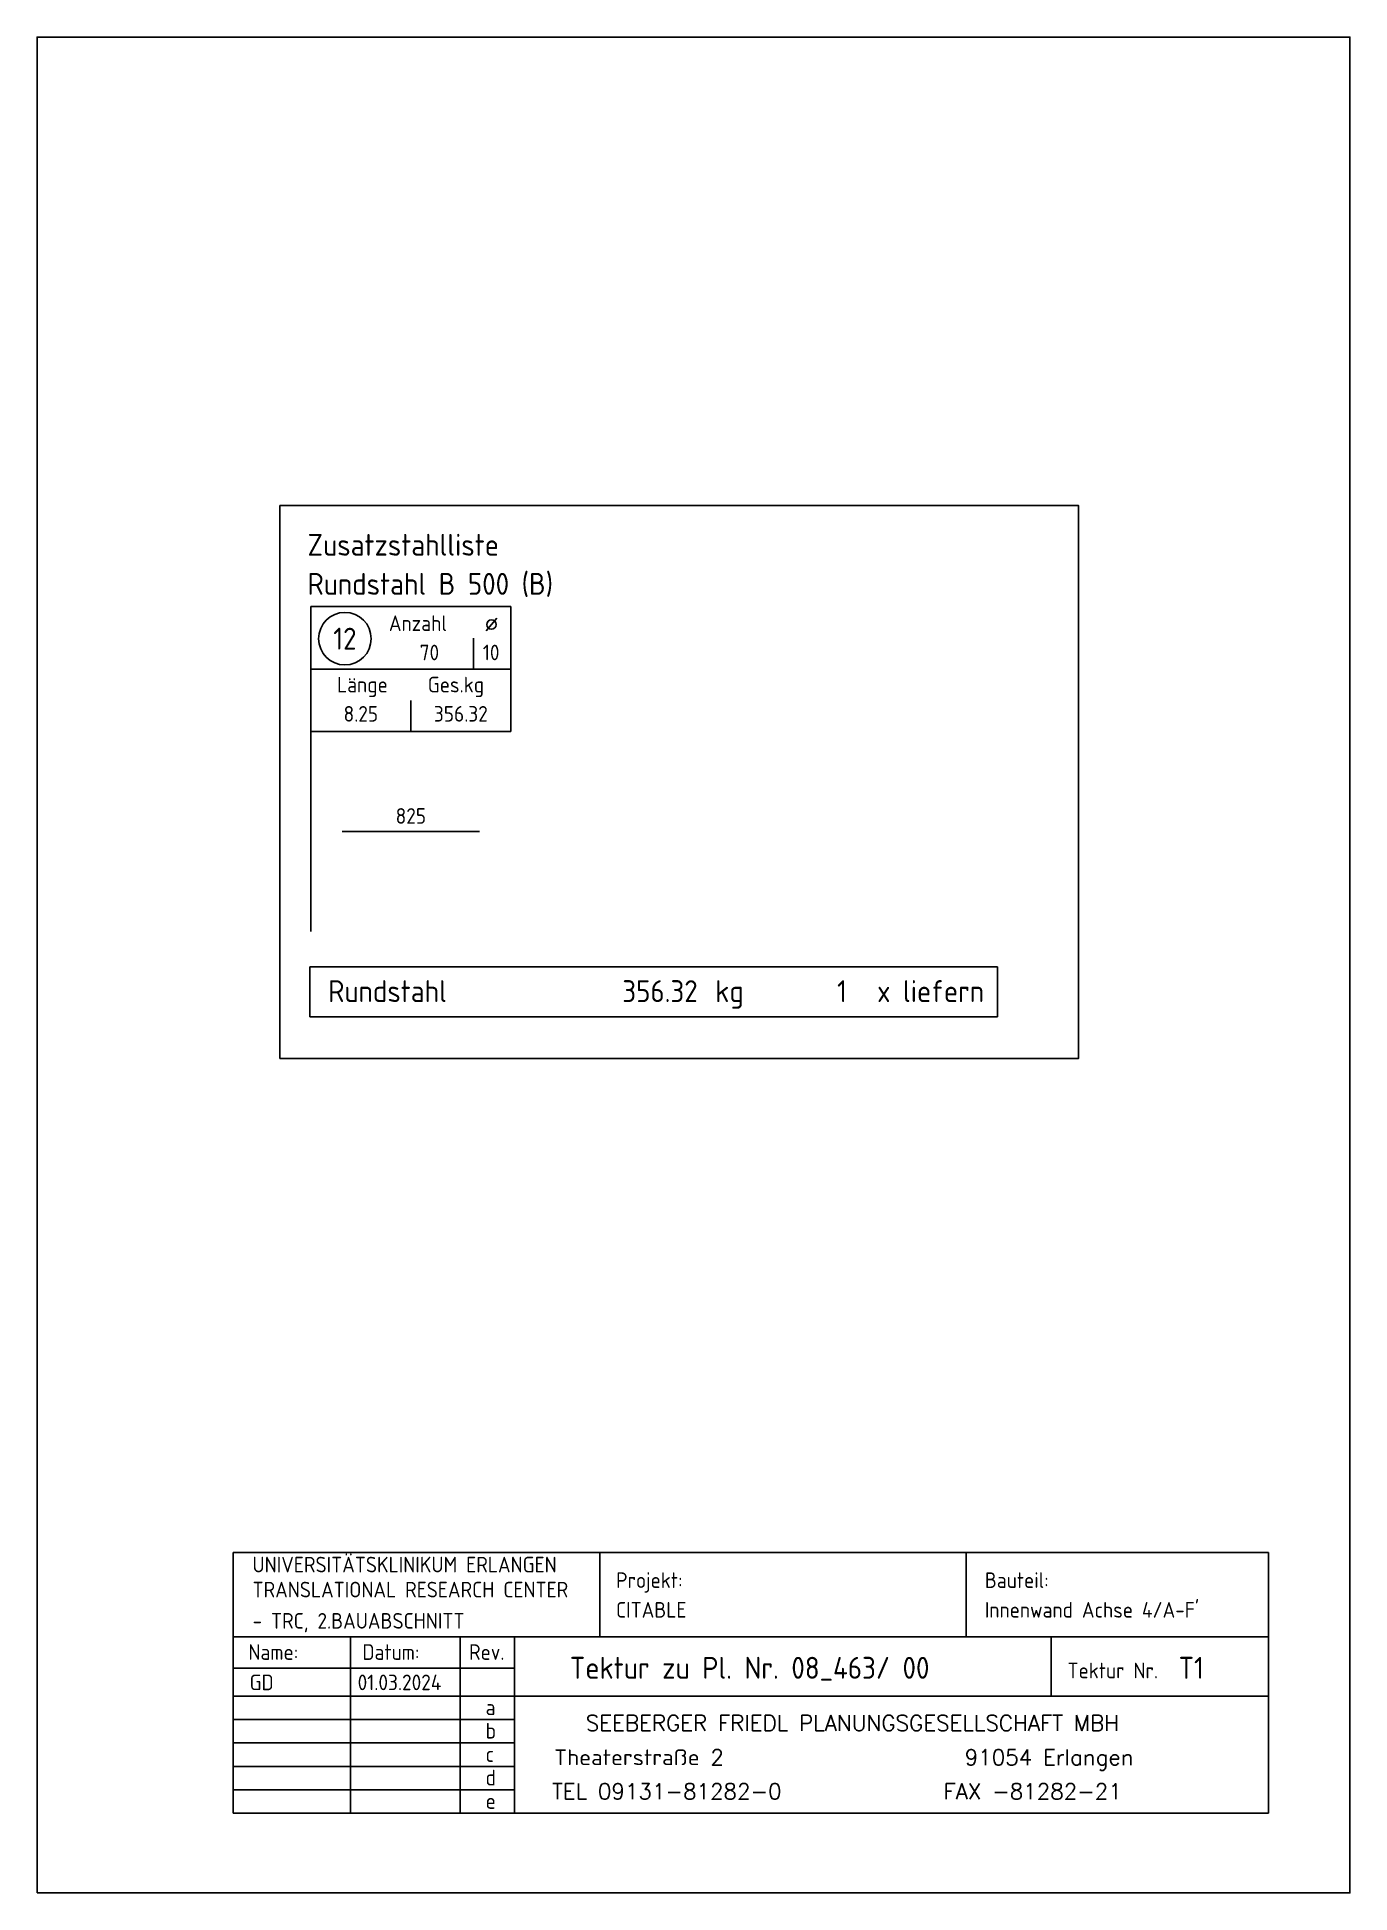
# Model space of a CAD drawing. Extents: x -9.7 to 84.9, y -22.5 to 53.6.
# Drawn here: x 17.09 to 27.59, y -22.53 to -7.68 of the extents above; entities that cross this region are included whole.
import ezdxf
from ezdxf.enums import TextEntityAlignment as Align

# ---------------------------------------------------------------- set-up
doc = ezdxf.new("R2010")
doc.units = 0
doc.header["$LTSCALE"] = 0.5
doc.linetypes.add('AUSGEZOGEN', pattern=[1000.01, 1000, 0.01])
doc.layers.add('NOPLOT', color=7, linetype='Continuous', plot=False)
for name, color, linetype in [('OBJEKT', 7, 'Continuous'), ('RAHMEN', 7, 'Continuous'), ('RND', 7, 'Continuous'), ('RND_BILD', 7, 'Continuous'), ('TEXT', 7, 'Continuous')]:
    doc.layers.add(name, color=color, linetype=linetype)
doc.styles.add('STEMP1', font='ROMANS.shx', dxfattribs={"width": 0.8})
doc.styles.add('txt', font='isocp.shx')

msp = doc.modelspace()

# ---------------------------------------------------------------- texts
at = {"layer": 'OBJEKT', "color": 7, "linetype": 'AUSGEZOGEN', "style": 'STEMP1'}
msp.add_text('SEEBERGER FRIEDL PLANUNGSGESELLSCHAFT MBH', height=0.126, dxfattribs=at).set_placement((23.6111, -21.1727), align=Align.MIDDLE)
for s, p in [('Theaterstraße 2', (21.2255, -21.5093)), ('91054 Erlangen', (24.5093, -21.5093)), ('TEL 09131-81282-0', (21.2085, -21.7821)), ('FAX -81282-21', (24.3401, -21.7821))]:
    msp.add_text(s, height=0.126, dxfattribs=at).set_placement(p)
at = {"layer": 'RAHMEN', "color": 7, "linetype": 'Continuous', "style": 'txt'}
for s, p in [('Name:', (18.7795, -20.6667)), ('Datum:', (19.6917, -20.6667)), ('Rev.', (20.5444, -20.6667)), ('Tektur Nr.', (25.3313, -20.8143))]:
    msp.add_text(s, height=0.125, dxfattribs=at).set_placement(p)
at = {"layer": 'RND_BILD', "color": 7, "linetype": 'AUSGEZOGEN', "style": 'txt'}
msp.add_text('825', height=0.125, rotation=360, dxfattribs=at).set_placement((20.0792, -13.9135), align=Align.MIDDLE)
at = {"layer": 'TEXT', "color": 1, "linetype": 'AUSGEZOGEN', "style": 'txt'}
for s, p in [('Zusatzstahlliste', (19.2526, -11.8312)), ('Rundstahl B 500 (B)', (19.2526, -12.144))]:
    msp.add_text(s, height=0.175, dxfattribs=at).set_placement(p)
at = {"layer": 'TEXT', "color": 7, "linetype": 'AUSGEZOGEN', "style": 'txt'}
for s, p in [('UNIVERSITÄTSKLINIKUM ERLANGEN', (18.8128, -19.9668)), ('TRANSLATIONAL RESEARCH CENTER ', (18.8128, -20.1668)), ('Projekt:', (21.7202, -20.0913)), ('Bauteil:', (24.6704, -20.0913)), ("Innenwand Achse 4/A-F'", (24.6704, -20.3288)), ('- TRC, 2.BAUABSCHNITT ', (18.8128, -20.4168)), ('CITABLE ', (21.7202, -20.3288))]:
    msp.add_text(s, height=0.125, dxfattribs=at).set_placement(p)
at = {"layer": 'TEXT', "color": 7, "linetype": 'Continuous', "style": 'txt'}
for s, p in [('GD', (18.7895, -20.9095)), ('01.03.2024', (19.6536, -20.9095)), ('a', (20.6772, -21.1088)), ('b', (20.6772, -21.2963)), ('c', (20.6772, -21.4838)), ('d', (20.6772, -21.6713)), ('e', (20.6772, -21.8588))]:
    msp.add_text(s, height=0.125, dxfattribs=at).set_placement(p)
at = {"layer": 'TEXT', "color": 6, "linetype": 'Continuous', "style": 'txt'}
for s, p in [('Tektur zu Pl. Nr. 08_463/ 00', (21.3507, -20.8177)), ('T1', (26.2199, -20.8177))]:
    msp.add_text(s, height=0.175, dxfattribs=at).set_placement(p)

# ---------------------------------------------------------------- blocks, each defined once
blk = doc.blocks.new('RND_LIS2')
at = {"layer": 'RND', "color": 3, "linetype": 'Continuous'}
for p, q in [((0, 0), (0, -5.2)), ((0, 0), (3.2, 0)), ((3.2, 0), (3.2, -2)), ((2.6, -0.503), (2.6, -1)), ((0, -1), (3.2, -1)), ((1.6, -1.503), (1.6, -2)), ((0, -2), (3.2, -2))]:
    blk.add_line(p, q, dxfattribs=at)
at = {"layer": 'RND', "color": 7, "linetype": 'Continuous'}
blk.add_line((2.805, -0.39), (2.973, -0.186), dxfattribs=at)
at = {"layer": 'RND', "color": 1, "linetype": 'Continuous'}
blk.add_circle((0.545, -0.513), 0.42, dxfattribs=at)
at = {"layer": 'RND', "color": 7, "linetype": 'Continuous'}
blk.add_circle((2.889, -0.288), 0.075, dxfattribs=at)
at = {"layer": 'RND', "color": 7, "linetype": 'Continuous', "style": 'txt'}
for s, p in [('Anzahl', (1.249, -0.391)), ('Länge', (0.42, -1.373)), ('Ges.kg', (1.872, -1.373))]:
    blk.add_text(s, height=0.25, dxfattribs=at).set_placement(p)
at = {"layer": 'RND', "color": 1, "linetype": 'Continuous', "style": 'txt'}
blk.add_attdef('POS1', text='', height=0.35, dxfattribs=at).set_placement((0.545, -0.513), align=Align.MIDDLE)
at = {"layer": 'RND', "color": 7, "linetype": 'Continuous', "style": 'txt'}
for tag, p in [('STK1', (1.897, -0.859)), ('DS1', (2.885, -0.859)), ('LANG1', (0.8, -1.841)), ('GEW', (2.4, -1.841))]:
    blk.add_attdef(tag, text='', height=0.25, dxfattribs=at).set_placement(p, align=Align.CENTER)
blk = doc.blocks.new('RND_SUM')
at = {"layer": 'RND', "color": 5, "linetype": 'Continuous'}
for p, q in [((0, 0), (0, 0.8)), ((11, 0.8), (0, 0.8)), ((11, 0.8), (11, 0)), ((11, 0), (0, 0))]:
    blk.add_line(p, q, dxfattribs=at)
at = {"layer": 'RND', "color": 1, "linetype": 'Continuous', "style": 'txt'}
for s, p in [('Rundstahl', (0.292, 0.235)), ('kg', (6.483, 0.235))]:
    blk.add_text(s, height=0.35, dxfattribs=at).set_placement(p)
blk.add_text('x liefern', height=0.35, dxfattribs=at).set_placement((10.784, 0.235), align=Align.RIGHT)
for tag, p in [('RND-S', (6.203, 0.235)), ('RND-Z', (8.59, 0.235))]:
    blk.add_attdef(tag, text='', height=0.35, dxfattribs=at).set_placement(p, align=Align.RIGHT)

# ---------------------------------------------------------------- linework, layer by layer
at = {"layer": 'NOPLOT', "color": 191, "linetype": 'Continuous'}
msp.add_lwpolyline([(17.09, -22.5313), (27.59, -22.5313), (27.59, -7.6813), (17.09, -7.6813)], close=True, dxfattribs=at)
at = {"layer": 'RAHMEN', "color": 6, "linetype": 'Continuous'}
for p, q in [((18.6589, -21.8944), (18.6589, -19.8069)), ((26.9387, -19.8069), (18.6589, -19.8069)), ((26.9387, -21.8944), (26.9387, -19.8069)), ((26.9387, -20.4819), (18.6589, -20.4819)), ((20.9089, -20.4819), (20.9089, -21.8944)), ((25.2007, -20.4819), (25.2007, -20.9569)), ((20.9089, -20.9569), (26.9387, -20.9569)), ((18.6589, -21.8944), (26.9387, -21.8944))]:
    msp.add_line(p, q, dxfattribs=at)
at = {"layer": 'RAHMEN', "color": 7, "linetype": 'Continuous'}
for p, q in [((21.5898, -20.4819), (21.5898, -19.8069)), ((24.5207, -20.4819), (24.5207, -19.8069)), ((19.5959, -20.4819), (19.5959, -21.8944)), ((20.4739, -20.4819), (20.4739, -21.8944)), ((18.6589, -20.7319), (20.9089, -20.7319)), ((18.6589, -20.9569), (20.9089, -20.9569)), ((18.6589, -21.1444), (20.9089, -21.1444)), ((18.6589, -21.3319), (20.9089, -21.3319)), ((18.6589, -21.5194), (20.9089, -21.5194)), ((18.6589, -21.7069), (20.9089, -21.7069))]:
    msp.add_line(p, q, dxfattribs=at)
at = {"layer": 'RND_BILD', "color": 1, "linetype": 'AUSGEZOGEN'}
msp.add_lwpolyline([(19.5292, -14.0385), (20.6292, -14.0385)], dxfattribs=at)
at = {"layer": 'TEXT', "color": 1, "linetype": 'AUSGEZOGEN'}
msp.add_lwpolyline([(19.0323, -15.8539), (25.4195, -15.8539), (25.4195, -11.4297), (19.0323, -11.4297)], close=True, dxfattribs=at)

# ---------------------------------------------------------------- block references
at = {"layer": 'RND_BILD', "color": 6, "linetype": 'AUSGEZOGEN', "xscale": 0.5, "yscale": 0.5, "zscale": 0.5}
msp.add_blockref('RND_LIS2', (19.2792, -12.2385), dxfattribs=at).add_auto_attribs({'POS1': '12', 'STK1': '70', 'DS1': '10', 'LANG1': '8.25', 'GEW': '356.32'})
at = {"layer": 'RND_BILD', "color": 7, "linetype": 'AUSGEZOGEN', "xscale": 0.5, "yscale": 0.5, "zscale": 0.5}
msp.add_blockref('RND_SUM', (19.2721, -15.5205), dxfattribs=at).add_auto_attribs({'RND-S': '356.32', 'RND-Z': '1'})

msp.set_redraw_order([(e.dxf.handle, doc.entitydb.next_handle()) for e in msp.query("TEXT MTEXT ATTDEF DIMENSION ARC_DIMENSION")])  # texts and dimensions are drawn at this point

doc.saveas('drawing.dxf')
